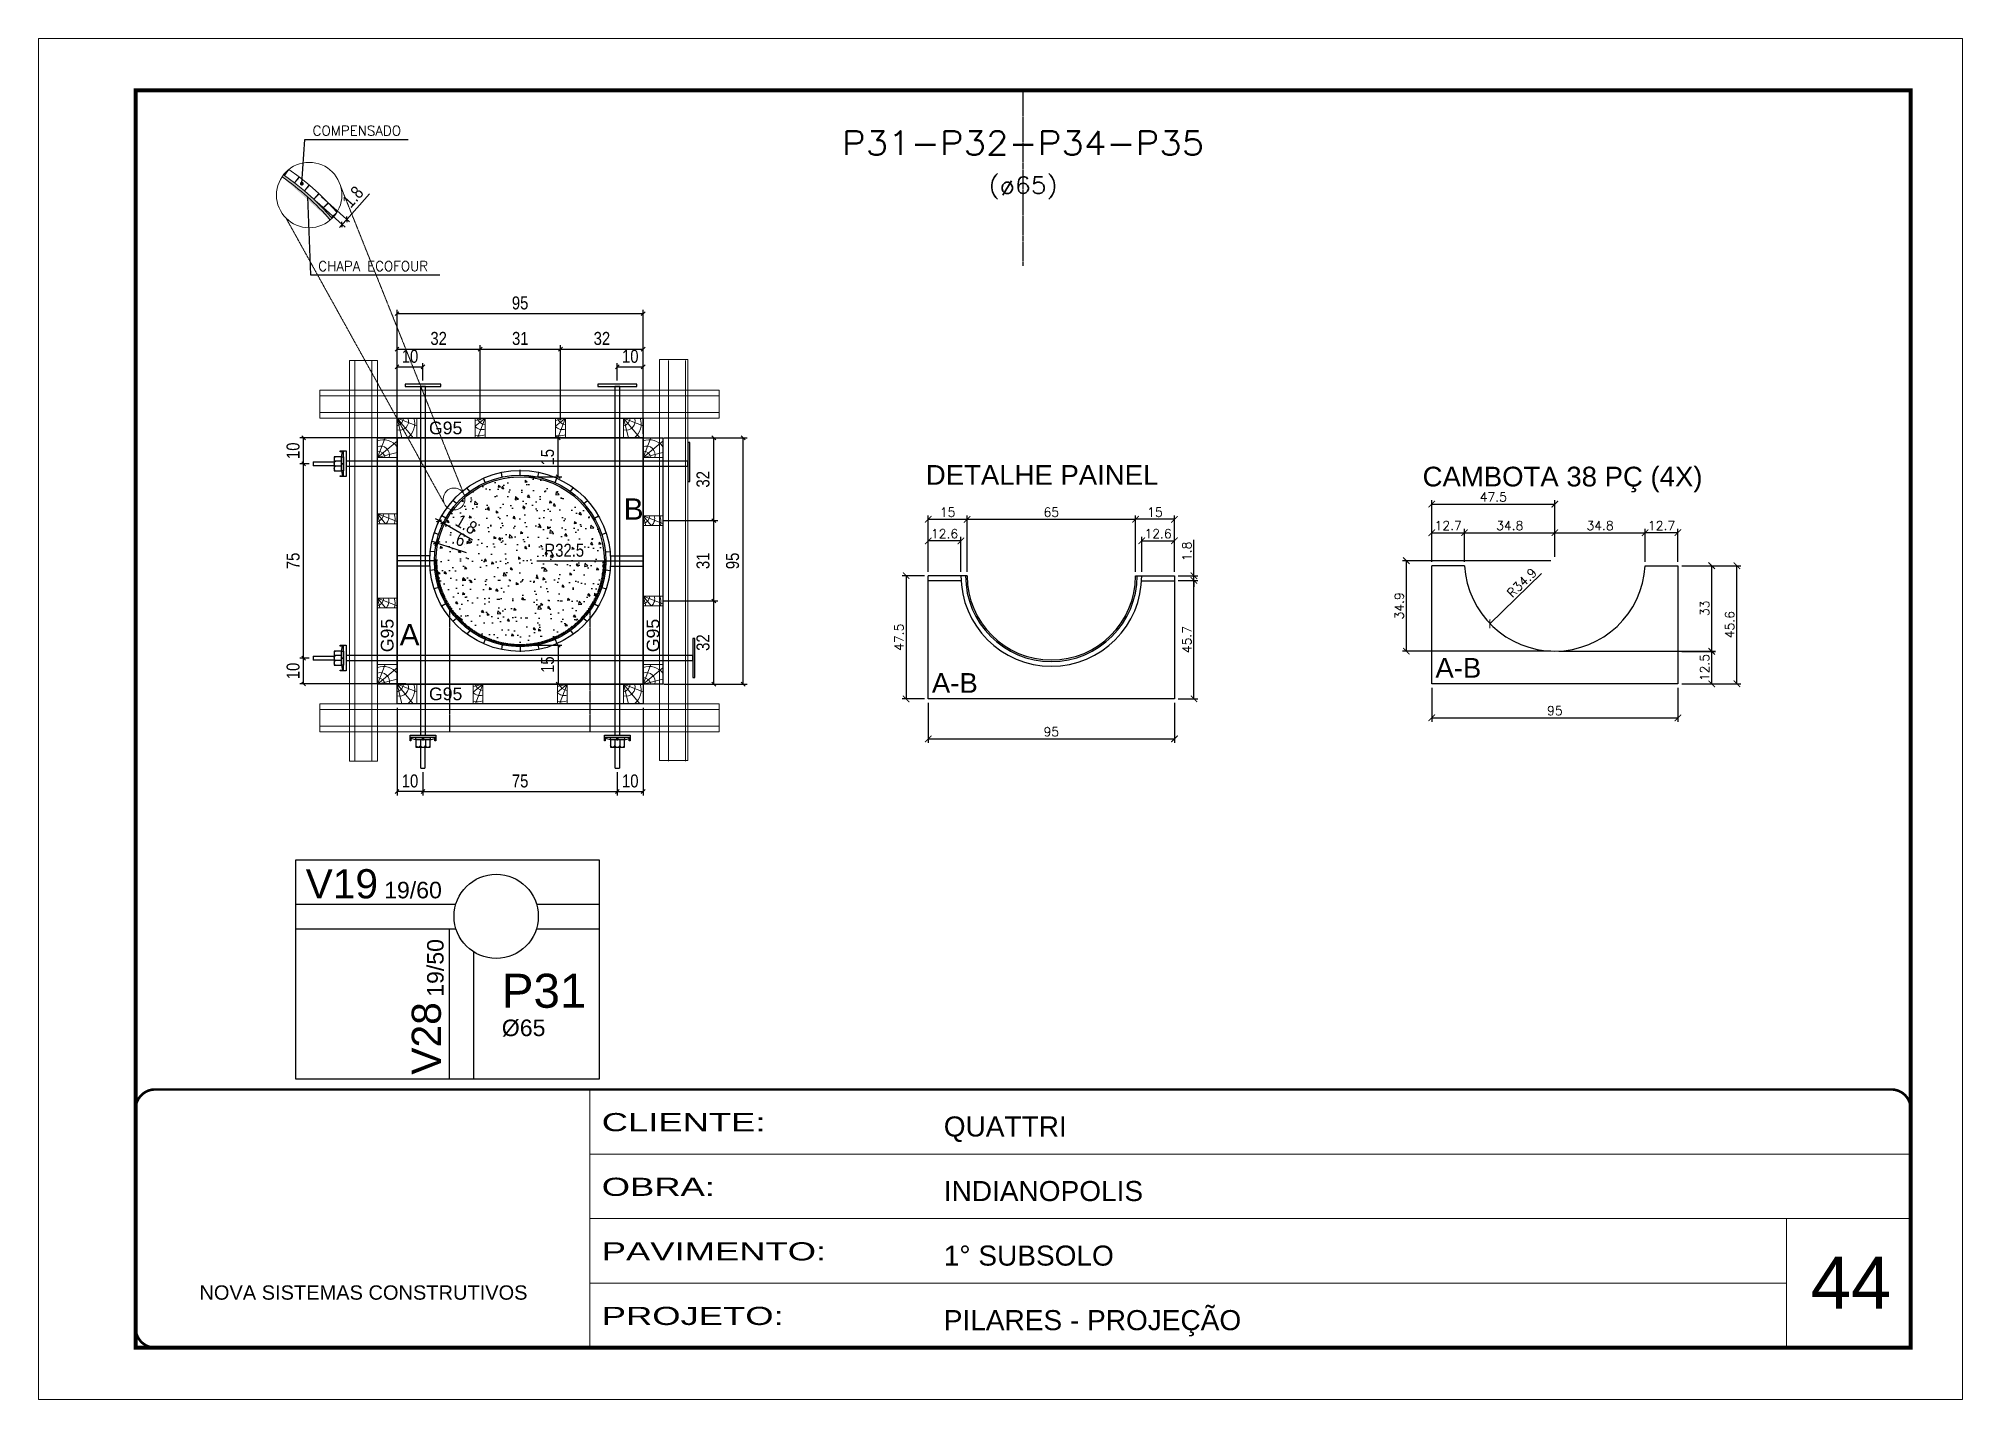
# Model space of a CAD drawing. Header units: millimetres. Extents: x 1945 to 8225, y 304 to 15137.
# Drawn here: x 6700 to 8185, y 2601 to 3651 of the extents above; entities that cross this region are included whole.
import ezdxf
from ezdxf.enums import TextEntityAlignment as Align

# ---------------------------------------------------------------- set-up
doc = ezdxf.new("R2010")
doc.units = ezdxf.units.MM
for name, pattern in [('CONTINUO', [0]), ('DASHED', [0.75, 0.5, -0.25]), ('HIDDEN', [0.375, 0.25, -0.125])]:
    doc.linetypes.add(name, pattern=pattern)
for name, color, linetype in [('1', 3, 'Continuous'), ('212', 3, 'Continuous'), ('213', 3, 'Continuous'), ('220', 5, 'Continuous'), ('222', 6, 'Continuous'), ('233', 6, 'Continuous'), ('Barra de Ancoragem', 20, 'Continuous'), ('CHAPA', 1, 'Continuous'), ('COTA', 241, 'Continuous'), ('cotas', 4, 'Continuous'), ('Painéis', 200, 'Continuous'), ('Texto de Titulo', 7, 'Continuous'), ('Texto Qtd Sarr', 242, 'Continuous'), ('TEXTO_GERAL', 7, 'Continuous')]:
    doc.layers.add(name, color=color, linetype=linetype)
for name, color, linetype, lineweight in [('CARIMBO', 255, 'Continuous', 9), ('CONCRETO', 251, 'Continuous', 25), ('contorno de painel', 7, 'Continuous', 13), ('EST-SIMB', 7, 'Continuous', 9), ('Folhas', 255, 'Continuous', 9), ('HACHURACONCRETO', 7, 'Continuous', 13), ('Madeira', 126, 'Continuous', 18), ('Perfil Metálico', 224, 'Continuous', 18), ('S-BEAM', 3, 'Continuous', 18), ('S-COLS', 5, 'Continuous', 18), ('SARRAFO DE PRESSAO', 251, 'DASHED', 9), ('Texto Seção', 7, 'Continuous', 15)]:
    doc.layers.add(name, color=color, linetype=linetype, lineweight=lineweight)
doc.styles.add('ARIAL', font='arial.ttf')
doc.styles.add('COTA TECNICA', font='techl___.ttf', dxfattribs={"height": 10})
doc.styles.add('COTA TECNICA 2X', font='techl___.ttf', dxfattribs={"height": 10})
doc.styles.add('ROMANS', font='romans.shx')
doc.styles.add('SANSSERIF', font='sas_____.pfb')
doc.styles.get("Standard").update_dxf_attribs({"font": 'arial.ttf'})
doc.styles.add('Tecnologia', font='')
doc.styles.get('Tecnologia').set_extended_font_data('Forgotten Futurist')
doc.dimstyles.new('COTA SECAO', dxfattribs={"dimtxt": 7, "dimasz": 5, "dimexe": 3, "dimexo": 3, "dimgap": 2, "dimtad": 3, "dimdec": 1, "dimlfac": 0.5, "dimzin": 12, "dimdsep": 46, "dimtxsty": 'ROMANS', "dimblk": 'ARCHTICK', "dimcen": 0, "dimclrd": 4, "dimclre": 4, "dimclrt": 1, "dimadec": 1, "dimazin": 3, "dimtfac": 1, "dimtdec": 1, "dimtmove": 0, "dimatfit": 3, "dimldrblk": 'OBLIQUE', "dimfxl": 1, "dimtolj": 1, "dimtzin": 12, "dimarcsym": 0})
doc.dimstyles.new('PAINEL', dxfattribs={"dimtxt": 10, "dimasz": 3, "dimexe": 3, "dimexo": 3, "dimgap": 3, "dimtad": 1, "dimdec": 1, "dimzin": 12, "dimdsep": 46, "dimtxsty": 'COTA TECNICA', "dimblk1": 'OBLIQUE', "dimblk2": 'OBLIQUE', "dimsah": 1, "dimcen": 0.9, "dimclrd": 4, "dimclre": 4, "dimclrt": 240, "dimadec": 1, "dimazin": 3, "dimtfac": 1, "dimtdec": 1, "dimtmove": 0, "dimatfit": 3, "dimfxl": 1, "dimtolj": 1, "dimtzin": 12, "dimarcsym": 0})
doc.dimstyles.new('SECAO PILAR', dxfattribs={"dimtxt": 10, "dimasz": 3, "dimexe": 3, "dimexo": 3, "dimgap": 3, "dimtad": 1, "dimdec": 1, "dimlfac": 0.5, "dimzin": 12, "dimdsep": 46, "dimtxsty": 'COTA TECNICA 2X', "dimblk1": 'OBLIQUE', "dimblk2": 'OBLIQUE', "dimsah": 1, "dimcen": 0.9, "dimclrd": 256, "dimclre": 256, "dimclrt": 256, "dimadec": 1, "dimazin": 3, "dimtfac": 1, "dimtdec": 1, "dimtmove": 0, "dimatfit": 3, "dimfxl": 1, "dimtolj": 1, "dimtzin": 12, "dimarcsym": 0})

msp = doc.modelspace()

# ---------------------------------------------------------------- texts
at = {"layer": '212'}
msp.add_text('19/60', height=12.75, dxfattribs=at).set_placement((6966.64, 2988))
msp.add_text('19/50', height=12.75, rotation=90, dxfattribs=at).set_placement((7012.54, 2912.05))
at = {"layer": '213'}
msp.add_text('%%c65', height=12.75, dxfattribs=at).set_placement((7057.47, 2881.71))
at = {"layer": '220'}
msp.add_text('P31', height=26.25, dxfattribs=at).set_placement((7057.47, 2903.57))
at = {"layer": '233'}
msp.add_text('V19', height=22.5, dxfattribs=at).set_placement((6906.05, 2988))
msp.add_text('V28', height=22.5, rotation=90, dxfattribs=at).set_placement((7010.43, 2851.96))
at = {"layer": 'CARIMBO', "style": 'ARIAL'}
msp.add_text('44', height=40, dxfattribs=at).set_placement((8067.72, 2671.5))
at = {"layer": 'contorno de painel', "color": 240, "attachment_point": 7, "style": 'ROMANS'}
for s, insert, char_height in [('COMPENSADO', (6911.43, 3576.48), 7.583), ('CHAPA ECOFOUR', (6915.79, 3471.96), 7.5833)]:
    msp.add_mtext(s, dxfattribs=dict(at, insert=insert, char_height=char_height))
at = {"layer": 'Texto Seção', "color": 0, "linetype": 'Continuous', "style": 'SANSSERIF'}
for p in [(7001.24, 3350.91), (7001.24, 3145.74)]:
    msp.add_text('G95', height=9.75, dxfattribs=at).set_placement(p, align=Align.MIDDLE_LEFT)
for p in [(6968.99, 3177.91), (7174.16, 3177.91)]:
    msp.add_text('G95', height=9.75, rotation=90, dxfattribs=at).set_placement(p, align=Align.MIDDLE_LEFT)
at = {"layer": 'TEXTO_GERAL', "color": 0, "linetype": 'Continuous', "style": 'SANSSERIF'}
for s, height, p in [('DETALHE PAINEL', 15.207, (7384.74, 3314.68)), ('CAMBOTA 38 PÇ (4X)', 15.207, (7768.16, 3313.39)), ('B', 16.47, (7151.51, 3288.34)), ('A', 16.47, (6978.61, 3191.33)), ('A-B', 15.207, (7778.02, 3165.83)), ('A-B', 15.207, (7389.39, 3154.17))]:
    msp.add_text(s, height=height, dxfattribs=at).set_placement(p, align=Align.MIDDLE_LEFT)

# ---------------------------------------------------------------- blocks, each defined once
blk = doc.blocks.new('9999999999')
at = {"color": 30, "linetype": 'CONTINUO'}
for p, q in [((98564.6, 34230.2), (98564.6, 34429.4)), ((98564.6, 34379.6), (99584, 34379.6)), ((98564.6, 34329.8), (99488, 34329.8)), ((99584, 34329.8), (99488, 34329.8)), ((99488, 34329.8), (99488, 34230.2)), ((98564.6, 34280), (99488, 34280))]:
    blk.add_line(p, q, dxfattribs=at)
at = {"color": 30, "linetype": 'CONTINUO', "const_width": 2}
blk.add_lwpolyline([(99584, 34230.2), (99584, 34414.4, 0.414214), (99569, 34429.4), (98229, 34429.4, 0.414214), (98214, 34414.4), (98214, 34245.2, 0.414214), (98229, 34230.2), (99584, 34230.2)], format="xyb", dxfattribs=at)
at = {"layer": 'Folhas'}
blk.add_lwpolyline([(98139, 34190.2), (99624, 34190.2), (99624, 35240.2), (98139, 35240.2)], close=True, dxfattribs=at)
at = {"layer": 'Folhas', "color": 30, "const_width": 3}
blk.add_lwpolyline([(98214, 34230.2), (99584, 34230.2), (99584, 35200.2), (98214, 35200.2)], close=True, dxfattribs=at)
at = {"color": 7, "linetype": 'Continuous', "ltscale": 5, "style": 'ARIAL'}
for s, height, p in [('QUATTRI', 15.48, (98837.7, 34393.1)), ('INDIANOPOLIS', 15.483, (98837.7, 34343.3)), ('1° SUBSOLO', 15.48, (98837.7, 34293.5)), ('NOVA SISTEMAS CONSTRUTIVOS', 11.059, (98263.2, 34267.2)), ('PILARES - PROJEÇÃO', 15.483, (98837.7, 34243.7))]:
    blk.add_text(s, height=height, dxfattribs=at).set_placement(p)
at = {"layer": 'Folhas', "color": 7, "style": 'Tecnologia', "width": 1.5}
for s, p in [('CLIENTE:', (98573.7, 34397.2)), ('OBRA:', (98573.7, 34347.3)), ('PAVIMENTO:', (98573.7, 34297.5)), ('PROJETO:', (98573.7, 34247.7))]:
    blk.add_text(s, height=14, dxfattribs=at).set_placement(p)
blk = doc.blocks.new('titulo1')
at = {"layer": 'Defpoints', "color": 252, "linetype": 'HIDDEN', "ltscale": 2}
blk.add_line((0, 0), (0, 125), dxfattribs=at)
at = {"layer": 'Defpoints', "style": 'ROMANS', "oblique": 15}
blk.add_attdef('FOLHA', text='', height=10, dxfattribs=at).set_placement((0, 15.6), align=Align.MIDDLE_CENTER)
at = {"layer": 'Texto Qtd Sarr', "color": 3, "style": 'ROMANS', "oblique": 15}
for tag, height, p in [('TITULO', 17, (0, 71.4)), ('SEÇÃO', 12, (0, 41.5))]:
    blk.add_attdef(tag, text='', height=height, dxfattribs=at).set_placement(p, align=Align.MIDDLE_CENTER)
blk = doc.blocks.new('_Oblique')
at = {"color": 0, "linetype": 'ByBlock', "lineweight": -2}
blk.add_line((-0.5, -0.5), (0.5, 0.5), dxfattribs=at)
blk = doc.blocks.new('*D1305')
at = {"layer": 'COTA', "lineweight": -2, "transparency": 16777216}
blk.add_line((7084.5, 3248.3), (7136.6, 3248.3), dxfattribs=at)
at = {"layer": 'Defpoints', "color": 0, "transparency": 16777216}
for p in [(7071.6, 3248.3), (7136.6, 3248.3)]:
    blk.add_point(p, dxfattribs=at)
at = {"layer": 'COTA', "lineweight": -2, "transparency": 16777216, "xscale": 3, "yscale": 3, "zscale": 3}
blk.add_blockref('_Oblique', (7136.6, 3248.3), dxfattribs=at)
at = {"layer": 'COTA', "transparency": 16777216, "insert": (7105.7, 3256.5), "char_height": 10, "attachment_point": 5, "style": 'COTA TECNICA 2X'}
blk.add_mtext('\\A1;R32.5', dxfattribs=at)
blk = doc.blocks.new('*D1306')
at = {"layer": 'COTA', "lineweight": -2, "transparency": 16777216}
for p, q in [((7074.6, 3343.3), (7103.9, 3343.3)), ((7100.9, 3313.3), (7100.9, 3343.3)), ((7074.6, 3313.3), (7103.9, 3313.3))]:
    blk.add_line(p, q, dxfattribs=at)
at = {"layer": 'Defpoints', "color": 0, "transparency": 16777216}
for p in [(7071.6, 3343.3), (7100.9, 3343.3), (7071.6, 3313.3)]:
    blk.add_point(p, dxfattribs=at)
at = {"layer": 'COTA', "lineweight": -2, "transparency": 16777216, "xscale": 3, "yscale": 3, "zscale": 3}
for p, rotation in [((7100.9, 3343.3), 90), ((7100.9, 3313.3), 270)]:
    blk.add_blockref('_Oblique', p, dxfattribs=dict(at, rotation=rotation))
at = {"layer": 'COTA', "transparency": 16777216, "insert": (7092.8, 3328.3), "char_height": 10, "attachment_point": 5, "rotation": 90, "style": 'COTA TECNICA 2X'}
blk.add_mtext('\\A1;15', dxfattribs=at)
blk = doc.blocks.new('*D1307')
at = {"layer": 'COTA', "lineweight": -2, "transparency": 16777216}
for p, q in [((7074.6, 3183.3), (7103.9, 3183.3)), ((7100.9, 3183.3), (7100.9, 3153.3)), ((7074.6, 3153.3), (7103.9, 3153.3))]:
    blk.add_line(p, q, dxfattribs=at)
at = {"layer": 'Defpoints', "color": 0, "transparency": 16777216}
for p in [(7071.6, 3183.3), (7071.6, 3153.3), (7100.9, 3153.3)]:
    blk.add_point(p, dxfattribs=at)
at = {"layer": 'COTA', "lineweight": -2, "transparency": 16777216, "xscale": 3, "yscale": 3, "zscale": 3}
for p, rotation in [((7100.9, 3183.3), 90), ((7100.9, 3153.3), 270)]:
    blk.add_blockref('_Oblique', p, dxfattribs=dict(at, rotation=rotation))
at = {"layer": 'COTA', "transparency": 16777216, "insert": (7092.8, 3168.3), "char_height": 10, "attachment_point": 5, "rotation": 90, "style": 'COTA TECNICA 2X'}
blk.add_mtext('\\A1;15', dxfattribs=at)
blk = doc.blocks.new('A$C79e9a0e9')
at = {"layer": 'HACHURACONCRETO'}
h = blk.add_hatch(color=1, dxfattribs=at)
h.dxf.hatch_style = 1
edge = h.paths.add_edge_path()
edge.add_arc((7.76, 7.76), 7.76, 310.2446, 314.6328)
edge.add_line((13.21, 2.24), (13.04, 2.45))
edge.add_line((13.04, 2.45), (11.01, 4.66))
edge.add_line((11.01, 4.66), (8.88, 6.76))
edge.add_line((8.88, 6.76), (6.64, 8.76))
edge.add_line((6.64, 8.76), (4.31, 10.64))
edge.add_line((4.31, 10.64), (1.89, 12.41))
edge.add_line((1.89, 12.41), (1.66, 12.56))
edge.add_arc((7.76, 7.76), 7.76, 141.7919, 146.1805)
edge.add_arc((-32.61, -37.41), 60, 40.8548, 55.5702, ccw=False)
at = {"layer": 'contorno de painel'}
blk.add_circle((7.76, 7.76), 7.76, dxfattribs=at)
at = {"layer": 'EST-SIMB'}
for points in [[(2.92, 13.82), (1.89, 12.41), (4.31, 10.64), (5.37, 12.09), (2.96, 13.86)], [(2.69, 13.64), (1.89, 12.41), (1.66, 12.56)], [(14.35, 3.67), (12.33, 5.87), (11.01, 4.66), (13.04, 2.45), (14.33, 3.63)], [(13.21, 2.24), (13.03, 2.45), (14.18, 3.4)]]:
    blk.add_lwpolyline(points, dxfattribs=at)
for points in [[(7.77, 10.16), (6.64, 8.76), (4.31, 10.64), (5.44, 12.04)], [(7.84, 10.1), (6.64, 8.76), (8.88, 6.76), (10.08, 8.1)], [(12.27, 5.94), (11.01, 4.66), (8.87, 6.76), (10.14, 8.04)]]:
    blk.add_lwpolyline(points, close=True, dxfattribs=at)
blk.add_arc((-32.61, -37.41), 60, 40.8548, 55.5702, dxfattribs=at)
blk = doc.blocks.new('*D1308')
at = {"layer": 'cotas', "color": 4, "lineweight": -2, "transparency": 16777216}
for p, q in [((6914.6, 3525.3), (6936.5, 3505.8)), ((6918.2, 3529.3), (6940, 3509.8)), ((6937.8, 3511.8), (6955.3, 3531.4)), ((6934.2, 3507.8), (6932.2, 3505.6)), ((6934.2, 3507.8), (6937.8, 3511.8))]:
    blk.add_line(p, q, dxfattribs=at)
at = {"layer": 'Defpoints', "color": 0, "transparency": 16777216}
for p in [(6912.4, 3527.3), (6915.9, 3531.3), (6937.8, 3511.8)]:
    blk.add_point(p, dxfattribs=at)
at = {"layer": 'cotas', "color": 4, "lineweight": -2, "transparency": 16777216, "xscale": 3, "yscale": 3, "zscale": 3}
for p, rotation in [((6934.2, 3507.8), 48.21383774103441), ((6937.8, 3511.8), 228.2138377410344)]:
    blk.add_blockref('_Oblique', p, dxfattribs=dict(at, rotation=rotation))
at = {"layer": 'cotas', "color": 240, "transparency": 16777216, "insert": (6942.5, 3529.2), "char_height": 10, "attachment_point": 5, "rotation": 48.2138, "style": 'COTA TECNICA'}
blk.add_mtext('\\A1;1.8', dxfattribs=at)
blk = doc.blocks.new('PONTALETE')
at = {"layer": 'Madeira'}
for q in [(2.71, 7), (7, 5.76), (7, 1.74)]:
    blk.add_line((0, 0), q, dxfattribs=at)
blk.add_lwpolyline([(0, 0), (7, 0), (7, 7), (0, 7)], close=True, dxfattribs=at)
for centre, radius, start, end in [((2.04, 0.06), 6.23, 37.28179, 109.09128), ((1.09, 0.9), 3.19, 343.60304, 109.98471), ((-0.21, -0.78), 3.09, 14.63219, 86.0383)]:
    blk.add_arc(centre, radius, start, end, dxfattribs=at)
blk = doc.blocks.new('MEIO PONTALETE')
at = {"layer": 'Madeira'}
for q in [(2.71, 7), (3.5, 2.88), (3.5, 0.87)]:
    blk.add_line((0, 0), q, dxfattribs=at)
blk.add_lwpolyline([(0, 0), (3.5, 0), (3.5, 7), (0, 7)], close=True, dxfattribs=at)
for centre, radius, start, end in [((2.04, 0.06), 6.23, 76.44987, 109.09128), ((1.09, 0.9), 3.19, 40.90626, 109.98471), ((-0.21, -0.78), 3.09, 14.63219, 86.0383)]:
    blk.add_arc(centre, radius, start, end, dxfattribs=at)
blk = doc.blocks.new('*D1309')
at = {"layer": 'COTA', "lineweight": -2, "transparency": 16777216}
for p, q in [((7182.5, 3343.3), (7246.8, 3343.3)), ((7243.8, 3153.3), (7243.8, 3343.3)), ((7182.5, 3153.3), (7246.8, 3153.3))]:
    blk.add_line(p, q, dxfattribs=at)
at = {"layer": 'Defpoints', "color": 0, "transparency": 16777216}
for p in [(7179.5, 3343.3), (7243.8, 3343.3), (7179.5, 3153.3)]:
    blk.add_point(p, dxfattribs=at)
at = {"layer": 'COTA', "lineweight": -2, "transparency": 16777216, "xscale": 3, "yscale": 3, "zscale": 3}
for p, rotation in [((7243.8, 3343.3), 90), ((7243.8, 3153.3), 270)]:
    blk.add_blockref('_Oblique', p, dxfattribs=dict(at, rotation=rotation))
at = {"layer": 'COTA', "transparency": 16777216, "insert": (7235.6, 3248.3), "char_height": 10, "attachment_point": 5, "rotation": 90, "style": 'COTA TECNICA 2X'}
blk.add_mtext('\\A1;95', dxfattribs=at)
blk = doc.blocks.new('*D1310')
at = {"layer": 'COTA', "lineweight": -2, "transparency": 16777216}
for p, q in [((7182.5, 3217.4), (7224.1, 3217.4)), ((7221.1, 3153.3), (7221.1, 3217.4)), ((7182.5, 3153.3), (7224.1, 3153.3))]:
    blk.add_line(p, q, dxfattribs=at)
at = {"layer": 'Defpoints', "color": 0, "transparency": 16777216}
for p in [(7179.5, 3217.4), (7221.1, 3217.4), (7179.5, 3153.3)]:
    blk.add_point(p, dxfattribs=at)
at = {"layer": 'COTA', "lineweight": -2, "transparency": 16777216, "xscale": 3, "yscale": 3, "zscale": 3}
for p, rotation in [((7221.1, 3217.4), 90), ((7221.1, 3153.3), 270)]:
    blk.add_blockref('_Oblique', p, dxfattribs=dict(at, rotation=rotation))
at = {"layer": 'COTA', "transparency": 16777216, "insert": (7212.8, 3185.3), "char_height": 10, "attachment_point": 5, "rotation": 90, "style": 'COTA TECNICA 2X'}
blk.add_mtext('\\A1;32', dxfattribs=at)
blk = doc.blocks.new('*D1311')
at = {"layer": 'COTA', "lineweight": -2, "transparency": 16777216}
for p, q in [((7182.5, 3279.4), (7224.1, 3279.4)), ((7221.1, 3217.4), (7221.1, 3279.4)), ((7182.5, 3217.4), (7224.1, 3217.4))]:
    blk.add_line(p, q, dxfattribs=at)
at = {"layer": 'Defpoints', "color": 0, "transparency": 16777216}
for p in [(7179.5, 3279.4), (7221.1, 3279.4), (7179.5, 3217.4)]:
    blk.add_point(p, dxfattribs=at)
at = {"layer": 'COTA', "lineweight": -2, "transparency": 16777216, "xscale": 3, "yscale": 3, "zscale": 3}
for p, rotation in [((7221.1, 3279.4), 90), ((7221.1, 3217.4), 270)]:
    blk.add_blockref('_Oblique', p, dxfattribs=dict(at, rotation=rotation))
at = {"layer": 'COTA', "transparency": 16777216, "insert": (7212.8, 3248.4), "char_height": 10, "attachment_point": 5, "rotation": 90, "style": 'COTA TECNICA 2X'}
blk.add_mtext('\\A1;31', dxfattribs=at)
blk = doc.blocks.new('*D1312')
at = {"layer": 'COTA', "lineweight": -2, "transparency": 16777216}
for p, q in [((7182.5, 3343.3), (7224.1, 3343.3)), ((7221.1, 3279.4), (7221.1, 3343.3)), ((7182.5, 3279.4), (7224.1, 3279.4))]:
    blk.add_line(p, q, dxfattribs=at)
at = {"layer": 'Defpoints', "color": 0, "transparency": 16777216}
for p in [(7179.5, 3343.3), (7221.1, 3343.3), (7179.5, 3279.4)]:
    blk.add_point(p, dxfattribs=at)
at = {"layer": 'COTA', "lineweight": -2, "transparency": 16777216, "xscale": 3, "yscale": 3, "zscale": 3}
for p, rotation in [((7221.1, 3343.3), 90), ((7221.1, 3279.4), 270)]:
    blk.add_blockref('_Oblique', p, dxfattribs=dict(at, rotation=rotation))
at = {"layer": 'COTA', "transparency": 16777216, "insert": (7212.8, 3311.3), "char_height": 10, "attachment_point": 5, "rotation": 90, "style": 'COTA TECNICA 2X'}
blk.add_mtext('\\A1;32', dxfattribs=at)
blk = doc.blocks.new('*D1313')
at = {"layer": 'COTA', "lineweight": -2, "transparency": 16777216}
for p, q in [((6976.6, 3356.8), (6976.6, 3442.1)), ((6976.6, 3439.1), (7166.6, 3439.1)), ((7166.6, 3356.8), (7166.6, 3442.1))]:
    blk.add_line(p, q, dxfattribs=at)
at = {"layer": 'Defpoints', "color": 0, "transparency": 16777216}
for p in [(7166.6, 3439.1), (6976.6, 3353.8), (7166.6, 3353.8)]:
    blk.add_point(p, dxfattribs=at)
at = {"layer": 'COTA', "lineweight": -2, "transparency": 16777216, "xscale": 3, "yscale": 3, "zscale": 3, "rotation": 180}
blk.add_blockref('_Oblique', (6976.6, 3439.1), dxfattribs=at)
at = {"layer": 'COTA', "lineweight": -2, "transparency": 16777216, "xscale": 3, "yscale": 3, "zscale": 3}
blk.add_blockref('_Oblique', (7166.6, 3439.1), dxfattribs=at)
at = {"layer": 'COTA', "transparency": 16777216, "insert": (7071.6, 3447.3), "char_height": 10, "attachment_point": 5, "style": 'COTA TECNICA 2X'}
blk.add_mtext('\\A1;95', dxfattribs=at)
blk = doc.blocks.new('*D1314')
at = {"layer": 'COTA', "lineweight": -2, "transparency": 16777216}
for p, q in [((6976.6, 3356.8), (6976.6, 3414.7)), ((6976.6, 3411.7), (7040.7, 3411.7)), ((7040.7, 3356.8), (7040.7, 3414.7))]:
    blk.add_line(p, q, dxfattribs=at)
at = {"layer": 'Defpoints', "color": 0, "transparency": 16777216}
for p in [(7040.7, 3411.7), (6976.6, 3353.8), (7040.7, 3353.8)]:
    blk.add_point(p, dxfattribs=at)
at = {"layer": 'COTA', "lineweight": -2, "transparency": 16777216, "xscale": 3, "yscale": 3, "zscale": 3, "rotation": 180}
blk.add_blockref('_Oblique', (6976.6, 3411.7), dxfattribs=at)
at = {"layer": 'COTA', "lineweight": -2, "transparency": 16777216, "xscale": 3, "yscale": 3, "zscale": 3}
blk.add_blockref('_Oblique', (7040.7, 3411.7), dxfattribs=at)
at = {"layer": 'COTA', "transparency": 16777216, "insert": (7008.7, 3419.9), "char_height": 10, "attachment_point": 5, "style": 'COTA TECNICA 2X'}
blk.add_mtext('\\A1;32', dxfattribs=at)
blk = doc.blocks.new('*D1315')
at = {"layer": 'COTA', "lineweight": -2, "transparency": 16777216}
for p, q in [((7040.7, 3356.8), (7040.7, 3414.7)), ((7040.7, 3411.7), (7102.7, 3411.7)), ((7102.7, 3356.8), (7102.7, 3414.7))]:
    blk.add_line(p, q, dxfattribs=at)
at = {"layer": 'Defpoints', "color": 0, "transparency": 16777216}
for p in [(7102.7, 3411.7), (7040.7, 3353.8), (7102.7, 3353.8)]:
    blk.add_point(p, dxfattribs=at)
at = {"layer": 'COTA', "lineweight": -2, "transparency": 16777216, "xscale": 3, "yscale": 3, "zscale": 3, "rotation": 180}
blk.add_blockref('_Oblique', (7040.7, 3411.7), dxfattribs=at)
at = {"layer": 'COTA', "lineweight": -2, "transparency": 16777216, "xscale": 3, "yscale": 3, "zscale": 3}
blk.add_blockref('_Oblique', (7102.7, 3411.7), dxfattribs=at)
at = {"layer": 'COTA', "transparency": 16777216, "insert": (7071.7, 3419.9), "char_height": 10, "attachment_point": 5, "style": 'COTA TECNICA 2X'}
blk.add_mtext('\\A1;31', dxfattribs=at)
blk = doc.blocks.new('*D1316')
at = {"layer": 'COTA', "lineweight": -2, "transparency": 16777216}
for p, q in [((7102.7, 3356.8), (7102.7, 3414.7)), ((7102.7, 3411.7), (7166.6, 3411.7)), ((7166.6, 3356.8), (7166.6, 3414.7))]:
    blk.add_line(p, q, dxfattribs=at)
at = {"layer": 'Defpoints', "color": 0, "transparency": 16777216}
for p in [(7166.6, 3411.7), (7102.7, 3353.8), (7166.6, 3353.8)]:
    blk.add_point(p, dxfattribs=at)
at = {"layer": 'COTA', "lineweight": -2, "transparency": 16777216, "xscale": 3, "yscale": 3, "zscale": 3, "rotation": 180}
blk.add_blockref('_Oblique', (7102.7, 3411.7), dxfattribs=at)
at = {"layer": 'COTA', "lineweight": -2, "transparency": 16777216, "xscale": 3, "yscale": 3, "zscale": 3}
blk.add_blockref('_Oblique', (7166.6, 3411.7), dxfattribs=at)
at = {"layer": 'COTA', "transparency": 16777216, "insert": (7134.7, 3419.9), "char_height": 10, "attachment_point": 5, "style": 'COTA TECNICA 2X'}
blk.add_mtext('\\A1;32', dxfattribs=at)
blk = doc.blocks.new('ERTYERTYUYTURTYUTRYU')
at = {"layer": 'Barra de Ancoragem'}
for p, q in [((8963.3, 10873.8), (8963.3, 10855.5)), ((8964.9, 10869.7), (8964.1, 10873.2)), ((8964.9, 10859.7), (8964.1, 10856.1)), ((8985.1, 10863.2), (8985.1, 10866.1))]:
    blk.add_line(p, q, dxfattribs=at)
at = {"layer": 'Barra de Ancoragem', "flags": 128}
for points in [[(8961.5, 10855.5), (8961.5, 10873.8), (8963.3, 10873.8), (8963.3, 10855.5)], [(8963.3, 10873.8), (8965.7, 10873.8), (8965.7, 10873.2), (8963.3, 10873.2)], [(8963.3, 10869.7), (8964.9, 10869.7), (8964.9, 10859.7), (8963.3, 10859.7)], [(8963.3, 10856.1), (8965.7, 10856.1), (8965.7, 10855.5), (8963.3, 10855.5)]]:
    blk.add_lwpolyline(points, close=True, dxfattribs=at)
for points in [[(8964.9, 10864.4), (8963.3, 10864.4), (8963.3, 10865), (8964.9, 10865), (8964.9, 10864.4), (8964.9, 10865)], [(8964.9, 10859.7), (8970.1, 10859.7), (8970.1, 10869.7), (8964.9, 10869.7)], [(8985.1, 10863.2), (8970.1, 10863.2), (8970.1, 10866.1), (8985.1, 10866.1)]]:
    blk.add_lwpolyline(points, dxfattribs=at)
for points in [[(8964.9, 10866.4), (8969, 10866.4, 0.729796), (8969, 10869.7, 0.729796)], [(8964.9, 10862.9), (8969, 10862.9, 0.666667), (8969, 10866.4, 0.666667)]]:
    blk.add_lwpolyline(points, format="xyb", dxfattribs=at)
at = {"layer": 'Barra de Ancoragem'}
blk.add_arc((8968.4, 10861.3), 1.7, 287.7564, 72.2436, dxfattribs=at)
blk = doc.blocks.new('*D1317')
at = {"layer": 'COTA', "lineweight": -2, "transparency": 16777216}
for p, q in [((7146.6, 3387.6), (7146.6, 3401)), ((7166.6, 3346.3), (7166.6, 3401)), ((7146.6, 3398), (7166.6, 3398))]:
    blk.add_line(p, q, dxfattribs=at)
at = {"layer": 'Defpoints', "color": 0, "transparency": 16777216}
for p in [(7166.6, 3398), (7146.6, 3384.6), (7166.6, 3343.3)]:
    blk.add_point(p, dxfattribs=at)
at = {"layer": 'COTA', "lineweight": -2, "transparency": 16777216, "xscale": 3, "yscale": 3, "zscale": 3, "rotation": 180}
blk.add_blockref('_Oblique', (7146.6, 3398), dxfattribs=at)
at = {"layer": 'COTA', "lineweight": -2, "transparency": 16777216, "xscale": 3, "yscale": 3, "zscale": 3}
blk.add_blockref('_Oblique', (7166.6, 3398), dxfattribs=at)
at = {"layer": 'COTA', "transparency": 16777216, "insert": (7156.6, 3406.1), "char_height": 10, "attachment_point": 5, "style": 'COTA TECNICA 2X'}
blk.add_mtext('\\A1;10', dxfattribs=at)
blk = doc.blocks.new('*D1318')
at = {"layer": 'COTA', "lineweight": -2, "transparency": 16777216}
for p, q in [((6976.6, 3346.3), (6976.6, 3401)), ((6996.6, 3387.6), (6996.6, 3401)), ((6976.6, 3398), (6996.6, 3398))]:
    blk.add_line(p, q, dxfattribs=at)
at = {"layer": 'Defpoints', "color": 0, "transparency": 16777216}
for p in [(6996.6, 3398), (6996.6, 3384.6), (6976.6, 3343.3)]:
    blk.add_point(p, dxfattribs=at)
at = {"layer": 'COTA', "lineweight": -2, "transparency": 16777216, "xscale": 3, "yscale": 3, "zscale": 3, "rotation": 180}
blk.add_blockref('_Oblique', (6976.6, 3398), dxfattribs=at)
at = {"layer": 'COTA', "lineweight": -2, "transparency": 16777216, "xscale": 3, "yscale": 3, "zscale": 3}
blk.add_blockref('_Oblique', (6996.6, 3398), dxfattribs=at)
at = {"layer": 'COTA', "transparency": 16777216, "insert": (6986.6, 3406.1), "char_height": 10, "attachment_point": 5, "style": 'COTA TECNICA 2X'}
blk.add_mtext('\\A1;10', dxfattribs=at)
blk = doc.blocks.new('*D1321')
at = {"layer": 'COTA', "lineweight": -2, "transparency": 16777216}
for p, q in [((6996.6, 3085.4), (6996.6, 3067.4)), ((7146.6, 3085.4), (7146.6, 3067.4)), ((6996.6, 3070.4), (7146.6, 3070.4))]:
    blk.add_line(p, q, dxfattribs=at)
at = {"layer": 'Defpoints', "color": 0, "transparency": 16777216}
for p in [(6996.6, 3088.4), (7146.6, 3088.4), (7146.6, 3070.4)]:
    blk.add_point(p, dxfattribs=at)
at = {"layer": 'COTA', "lineweight": -2, "transparency": 16777216, "xscale": 3, "yscale": 3, "zscale": 3, "rotation": 180}
blk.add_blockref('_Oblique', (6996.6, 3070.4), dxfattribs=at)
at = {"layer": 'COTA', "lineweight": -2, "transparency": 16777216, "xscale": 3, "yscale": 3, "zscale": 3}
blk.add_blockref('_Oblique', (7146.6, 3070.4), dxfattribs=at)
at = {"layer": 'COTA', "transparency": 16777216, "insert": (7071.6, 3078.5), "char_height": 10, "attachment_point": 5, "style": 'COTA TECNICA 2X'}
blk.add_mtext('\\A1;75', dxfattribs=at)
blk = doc.blocks.new('*D1322')
at = {"layer": 'COTA', "lineweight": -2, "transparency": 16777216}
for p, q in [((7166.6, 3135.1), (7166.6, 3067.4)), ((7146.6, 3085.4), (7146.6, 3067.4)), ((7146.6, 3070.4), (7166.6, 3070.4))]:
    blk.add_line(p, q, dxfattribs=at)
at = {"layer": 'Defpoints', "color": 0, "transparency": 16777216}
for p in [(7166.6, 3138.1), (7146.6, 3088.4), (7166.6, 3070.4)]:
    blk.add_point(p, dxfattribs=at)
at = {"layer": 'COTA', "lineweight": -2, "transparency": 16777216, "xscale": 3, "yscale": 3, "zscale": 3, "rotation": 180}
blk.add_blockref('_Oblique', (7146.6, 3070.4), dxfattribs=at)
at = {"layer": 'COTA', "lineweight": -2, "transparency": 16777216, "xscale": 3, "yscale": 3, "zscale": 3}
blk.add_blockref('_Oblique', (7166.6, 3070.4), dxfattribs=at)
at = {"layer": 'COTA', "transparency": 16777216, "insert": (7156.6, 3078.5), "char_height": 10, "attachment_point": 5, "style": 'COTA TECNICA 2X'}
blk.add_mtext('\\A1;10', dxfattribs=at)
blk = doc.blocks.new('*D1323')
at = {"layer": 'COTA', "lineweight": -2, "transparency": 16777216}
for p, q in [((6976.6, 3135.1), (6976.6, 3067.4)), ((6996.6, 3085.4), (6996.6, 3067.4)), ((6996.6, 3070.4), (6976.6, 3070.4))]:
    blk.add_line(p, q, dxfattribs=at)
at = {"layer": 'Defpoints', "color": 0, "transparency": 16777216}
for p in [(6976.6, 3138.1), (6996.6, 3088.4), (6976.6, 3070.4)]:
    blk.add_point(p, dxfattribs=at)
at = {"layer": 'COTA', "lineweight": -2, "transparency": 16777216, "xscale": 3, "yscale": 3, "zscale": 3, "rotation": 180}
blk.add_blockref('_Oblique', (6976.6, 3070.4), dxfattribs=at)
at = {"layer": 'COTA', "lineweight": -2, "transparency": 16777216, "xscale": 3, "yscale": 3, "zscale": 3}
blk.add_blockref('_Oblique', (6996.6, 3070.4), dxfattribs=at)
at = {"layer": 'COTA', "transparency": 16777216, "insert": (6986.6, 3078.5), "char_height": 10, "attachment_point": 5, "style": 'COTA TECNICA 2X'}
blk.add_mtext('\\A1;10', dxfattribs=at)
blk = doc.blocks.new('*D1324')
at = {"layer": 'COTA', "lineweight": -2, "transparency": 16777216}
for p, q in [((6908.7, 3173.3), (6901.5, 3173.3)), ((6904.5, 3153.4), (6904.5, 3173.3)), ((6983.4, 3153.4), (6901.5, 3153.4))]:
    blk.add_line(p, q, dxfattribs=at)
at = {"layer": 'Defpoints', "color": 0, "transparency": 16777216}
for p in [(6904.5, 3173.3), (6911.7, 3173.3), (6986.4, 3153.4)]:
    blk.add_point(p, dxfattribs=at)
at = {"layer": 'COTA', "lineweight": -2, "transparency": 16777216, "xscale": 3, "yscale": 3, "zscale": 3}
for p, rotation in [((6904.5, 3173.3), 90), ((6904.5, 3153.4), 270)]:
    blk.add_blockref('_Oblique', p, dxfattribs=dict(at, rotation=rotation))
at = {"layer": 'COTA', "transparency": 16777216, "insert": (6896.4, 3163.4), "char_height": 10, "attachment_point": 5, "rotation": 90, "style": 'COTA TECNICA 2X'}
blk.add_mtext('\\A1;10', dxfattribs=at)
blk = doc.blocks.new('*D1325')
at = {"layer": 'COTA', "lineweight": -2, "transparency": 16777216}
for p, q in [((6983.4, 3343.3), (6901.5, 3343.3)), ((6904.5, 3323.3), (6904.5, 3343.3)), ((6908.7, 3323.3), (6901.5, 3323.3))]:
    blk.add_line(p, q, dxfattribs=at)
at = {"layer": 'Defpoints', "color": 0, "transparency": 16777216}
for p in [(6904.5, 3343.3), (6986.4, 3343.3), (6911.7, 3323.3)]:
    blk.add_point(p, dxfattribs=at)
at = {"layer": 'COTA', "lineweight": -2, "transparency": 16777216, "xscale": 3, "yscale": 3, "zscale": 3}
for p, rotation in [((6904.5, 3343.3), 90), ((6904.5, 3323.3), 270)]:
    blk.add_blockref('_Oblique', p, dxfattribs=dict(at, rotation=rotation))
at = {"layer": 'COTA', "transparency": 16777216, "insert": (6896.4, 3333.3), "char_height": 10, "attachment_point": 5, "rotation": 90, "style": 'COTA TECNICA 2X'}
blk.add_mtext('\\A1;10', dxfattribs=at)
blk = doc.blocks.new('*D1326')
at = {"layer": 'COTA', "lineweight": -2, "transparency": 16777216}
for p, q in [((6908.7, 3323.3), (6901.5, 3323.3)), ((6904.5, 3173.3), (6904.5, 3323.3)), ((6908.7, 3173.3), (6901.5, 3173.3))]:
    blk.add_line(p, q, dxfattribs=at)
at = {"layer": 'Defpoints', "color": 0, "transparency": 16777216}
for p in [(6904.5, 3323.3), (6911.7, 3323.3), (6911.7, 3173.3)]:
    blk.add_point(p, dxfattribs=at)
at = {"layer": 'COTA', "lineweight": -2, "transparency": 16777216, "xscale": 3, "yscale": 3, "zscale": 3}
for p, rotation in [((6904.5, 3323.3), 90), ((6904.5, 3173.3), 270)]:
    blk.add_blockref('_Oblique', p, dxfattribs=dict(at, rotation=rotation))
at = {"layer": 'COTA', "transparency": 16777216, "insert": (6896.4, 3248.3), "char_height": 10, "attachment_point": 5, "rotation": 90, "style": 'COTA TECNICA 2X'}
blk.add_mtext('\\A1;75', dxfattribs=at)
blk = doc.blocks.new('*D1327')
at = {"layer": 'COTA', "lineweight": -2, "transparency": 16777216}
for p, q in [((7009, 3279.4), (7006.4, 3280.9)), ((7009.7, 3280.6), (7007.5, 3276.8)), ((7009, 3279.4), (7012.1, 3277.6)), ((7012.8, 3278.8), (7010.6, 3275)), ((7012.1, 3277.6), (7034.9, 3264.5))]:
    blk.add_line(p, q, dxfattribs=at)
at = {"layer": 'Defpoints', "color": 0, "transparency": 16777216}
for p in [(7011.2, 3283.2), (7012.1, 3277.6), (7014.3, 3281.4)]:
    blk.add_point(p, dxfattribs=at)
at = {"layer": 'COTA', "lineweight": -2, "transparency": 16777216, "xscale": 3, "yscale": 3, "zscale": 3}
for p, rotation in [((7009, 3279.4), 329.9999999999998), ((7012.1, 3277.6), 149.9999999999997)]:
    blk.add_blockref('_Oblique', p, dxfattribs=dict(at, rotation=rotation))
at = {"layer": 'COTA', "transparency": 16777216, "insert": (7030.1, 3276.5), "char_height": 10, "attachment_point": 5, "rotation": 330, "style": 'COTA TECNICA 2X'}
blk.add_mtext('\\A1;1.8', dxfattribs=at)
blk = doc.blocks.new('*D1328')
at = {"layer": 'COTA', "lineweight": -2, "transparency": 16777216}
for p, q in [((7006.6, 3262.4), (7003.7, 3263.3)), ((7007.7, 3265.9), (7005.7, 3259.6)), ((7006.6, 3262.4), (7007.7, 3262)), ((7008.9, 3265.5), (7006.8, 3259.2)), ((7007.7, 3262), (7029.9, 3254.8))]:
    blk.add_line(p, q, dxfattribs=at)
at = {"layer": 'Defpoints', "color": 0, "transparency": 16777216}
for p in [(7008.7, 3268.7), (7009.8, 3268.4), (7007.7, 3262)]:
    blk.add_point(p, dxfattribs=at)
at = {"layer": 'COTA', "lineweight": -2, "transparency": 16777216, "xscale": 3, "yscale": 3, "zscale": 3}
for p, rotation in [((7006.6, 3262.4), 342.0000000000784), ((7007.7, 3262), 162.0000000000784)]:
    blk.add_blockref('_Oblique', p, dxfattribs=dict(at, rotation=rotation))
at = {"layer": 'COTA', "transparency": 16777216, "insert": (7024.2, 3265.2), "char_height": 10, "attachment_point": 5, "rotation": 342, "style": 'COTA TECNICA 2X'}
blk.add_mtext('\\A1;.6', dxfattribs=at)
blk = doc.blocks.new('_ArchTick')
at = {"color": 0, "linetype": 'ByBlock', "const_width": 0.15}
blk.add_lwpolyline([(-0.5, -0.5), (0.5, 0.5)], dxfattribs=at)
blk = doc.blocks.new('*D1329')
at = {"color": 4, "lineweight": -2, "transparency": 16777216}
for p, q in [((7591.7, 3236.9), (7591.7, 3264.5)), ((7579.6, 3236.9), (7594.7, 3236.9)), ((7579.6, 3233.3), (7594.7, 3233.3)), ((7591.7, 3233.3), (7591.7, 3236.9)), ((7591.7, 3233.3), (7591.7, 3228.3))]:
    blk.add_line(p, q, dxfattribs=at)
at = {"layer": 'Defpoints', "color": 0, "transparency": 16777216}
for p in [(7576.6, 3236.9), (7576.6, 3233.3), (7591.7, 3233.3)]:
    blk.add_point(p, dxfattribs=at)
at = {"color": 4, "lineweight": -2, "transparency": 16777216, "xscale": 5, "yscale": 5, "zscale": 5}
for p, rotation in [((7591.7, 3236.9), 270), ((7591.7, 3233.3), 90)]:
    blk.add_blockref('_ArchTick', p, dxfattribs=dict(at, rotation=rotation))
at = {"color": 1, "transparency": 16777216, "insert": (7586.2, 3255.7), "char_height": 7, "attachment_point": 5, "rotation": 90, "style": 'ROMANS'}
blk.add_mtext('\\A1;1.8', dxfattribs=at)
blk = doc.blocks.new('*D1330')
at = {"color": 4, "lineweight": -2, "transparency": 16777216}
for p, q in [((7386.6, 3239.9), (7386.6, 3283.4)), ((7416.6, 3239.9), (7416.6, 3283.4)), ((7386.6, 3280.4), (7416.6, 3280.4))]:
    blk.add_line(p, q, dxfattribs=at)
at = {"layer": 'Defpoints', "color": 0, "transparency": 16777216}
for p in [(7416.6, 3280.4), (7386.6, 3236.9), (7416.6, 3236.9)]:
    blk.add_point(p, dxfattribs=at)
at = {"color": 4, "lineweight": -2, "transparency": 16777216, "xscale": 5, "yscale": 5, "zscale": 5, "rotation": 180}
blk.add_blockref('_ArchTick', (7386.6, 3280.4), dxfattribs=at)
at = {"color": 4, "lineweight": -2, "transparency": 16777216, "xscale": 5, "yscale": 5, "zscale": 5}
blk.add_blockref('_ArchTick', (7416.6, 3280.4), dxfattribs=at)
at = {"color": 1, "transparency": 16777216, "insert": (7401.6, 3285.9), "char_height": 7, "attachment_point": 5, "style": 'ROMANS'}
blk.add_mtext('\\A1;15', dxfattribs=at)
blk = doc.blocks.new('*D1331')
at = {"color": 4, "lineweight": -2, "transparency": 16777216}
for p, q in [((7386.6, 3243.5), (7386.6, 3266.8)), ((7411.8, 3263.8), (7386.6, 3263.8)), ((7411.8, 3239.9), (7411.8, 3266.8))]:
    blk.add_line(p, q, dxfattribs=at)
at = {"layer": 'Defpoints', "color": 0, "transparency": 16777216}
for p in [(7386.6, 3263.8), (7386.6, 3240.5), (7411.8, 3236.9)]:
    blk.add_point(p, dxfattribs=at)
at = {"color": 4, "lineweight": -2, "transparency": 16777216, "xscale": 5, "yscale": 5, "zscale": 5, "rotation": 180}
blk.add_blockref('_ArchTick', (7386.6, 3263.8), dxfattribs=at)
at = {"color": 4, "lineweight": -2, "transparency": 16777216, "xscale": 5, "yscale": 5, "zscale": 5}
blk.add_blockref('_ArchTick', (7411.8, 3263.8), dxfattribs=at)
at = {"color": 1, "transparency": 16777216, "insert": (7399.2, 3269.3), "char_height": 7, "attachment_point": 5, "style": 'ROMANS'}
blk.add_mtext('\\A1;12.6', dxfattribs=at)
blk = doc.blocks.new('*D1332')
at = {"color": 4, "lineweight": -2, "transparency": 16777216}
for p, q in [((7546.6, 3239.9), (7546.6, 3283.4)), ((7576.6, 3239.9), (7576.6, 3283.4)), ((7576.6, 3280.4), (7546.6, 3280.4))]:
    blk.add_line(p, q, dxfattribs=at)
at = {"layer": 'Defpoints', "color": 0, "transparency": 16777216}
for p in [(7546.6, 3280.4), (7546.6, 3236.9), (7576.6, 3236.9)]:
    blk.add_point(p, dxfattribs=at)
at = {"color": 4, "lineweight": -2, "transparency": 16777216, "xscale": 5, "yscale": 5, "zscale": 5, "rotation": 180}
blk.add_blockref('_ArchTick', (7546.6, 3280.4), dxfattribs=at)
at = {"color": 4, "lineweight": -2, "transparency": 16777216, "xscale": 5, "yscale": 5, "zscale": 5}
blk.add_blockref('_ArchTick', (7576.6, 3280.4), dxfattribs=at)
at = {"color": 1, "transparency": 16777216, "insert": (7561.6, 3285.9), "char_height": 7, "attachment_point": 5, "style": 'ROMANS'}
blk.add_mtext('\\A1;15', dxfattribs=at)
blk = doc.blocks.new('*D1333')
at = {"color": 4, "lineweight": -2, "transparency": 16777216}
for p, q in [((7551.4, 3239.9), (7551.4, 3266.8)), ((7551.4, 3263.8), (7576.6, 3263.8)), ((7576.6, 3239.9), (7576.6, 3266.8))]:
    blk.add_line(p, q, dxfattribs=at)
at = {"layer": 'Defpoints', "color": 0, "transparency": 16777216}
for p in [(7576.6, 3263.8), (7551.4, 3236.9), (7576.6, 3236.9)]:
    blk.add_point(p, dxfattribs=at)
at = {"color": 4, "lineweight": -2, "transparency": 16777216, "xscale": 5, "yscale": 5, "zscale": 5, "rotation": 180}
blk.add_blockref('_ArchTick', (7551.4, 3263.8), dxfattribs=at)
at = {"color": 4, "lineweight": -2, "transparency": 16777216, "xscale": 5, "yscale": 5, "zscale": 5}
blk.add_blockref('_ArchTick', (7576.6, 3263.8), dxfattribs=at)
at = {"color": 1, "transparency": 16777216, "insert": (7564, 3269.3), "char_height": 7, "attachment_point": 5, "style": 'ROMANS'}
blk.add_mtext('\\A1;12.6', dxfattribs=at)
blk = doc.blocks.new('*D1334')
at = {"color": 4, "lineweight": -2, "transparency": 16777216}
for p, q in [((7416.6, 3239.9), (7416.6, 3283.4)), ((7546.6, 3239.9), (7546.6, 3283.4)), ((7416.6, 3280.4), (7546.6, 3280.4))]:
    blk.add_line(p, q, dxfattribs=at)
at = {"layer": 'Defpoints', "color": 0, "transparency": 16777216}
for p in [(7546.6, 3280.4), (7416.6, 3236.9), (7546.6, 3236.9)]:
    blk.add_point(p, dxfattribs=at)
at = {"color": 4, "lineweight": -2, "transparency": 16777216, "xscale": 5, "yscale": 5, "zscale": 5, "rotation": 180}
blk.add_blockref('_ArchTick', (7416.6, 3280.4), dxfattribs=at)
at = {"color": 4, "lineweight": -2, "transparency": 16777216, "xscale": 5, "yscale": 5, "zscale": 5}
blk.add_blockref('_ArchTick', (7546.6, 3280.4), dxfattribs=at)
at = {"color": 1, "transparency": 16777216, "insert": (7481.6, 3285.9), "char_height": 7, "attachment_point": 5, "style": 'ROMANS'}
blk.add_mtext('\\A1;65', dxfattribs=at)
blk = doc.blocks.new('*D1335')
at = {"color": 4, "lineweight": -2, "transparency": 16777216}
for p, q in [((7383.6, 3236.9), (7366.5, 3236.9)), ((7369.5, 3236.9), (7369.5, 3141.9)), ((7383.6, 3141.9), (7366.5, 3141.9))]:
    blk.add_line(p, q, dxfattribs=at)
at = {"layer": 'Defpoints', "color": 0, "transparency": 16777216}
for p in [(7386.6, 3236.9), (7369.5, 3141.9), (7386.6, 3141.9)]:
    blk.add_point(p, dxfattribs=at)
at = {"color": 4, "lineweight": -2, "transparency": 16777216, "xscale": 5, "yscale": 5, "zscale": 5}
for p, rotation in [((7369.5, 3236.9), 90), ((7369.5, 3141.9), 270)]:
    blk.add_blockref('_ArchTick', p, dxfattribs=dict(at, rotation=rotation))
at = {"color": 1, "transparency": 16777216, "insert": (7364, 3189.4), "char_height": 7, "attachment_point": 5, "rotation": 90, "style": 'ROMANS'}
blk.add_mtext('\\A1;47.5', dxfattribs=at)
blk = doc.blocks.new('*D1336')
at = {"color": 4, "lineweight": -2, "transparency": 16777216}
for p, q in [((7386.6, 3138.9), (7386.6, 3108)), ((7576.6, 3138.9), (7576.6, 3108)), ((7386.6, 3111), (7576.6, 3111))]:
    blk.add_line(p, q, dxfattribs=at)
at = {"layer": 'Defpoints', "color": 0, "transparency": 16777216}
for p in [(7386.6, 3141.9), (7576.6, 3141.9), (7576.6, 3111)]:
    blk.add_point(p, dxfattribs=at)
at = {"color": 4, "lineweight": -2, "transparency": 16777216, "xscale": 5, "yscale": 5, "zscale": 5, "rotation": 180}
blk.add_blockref('_ArchTick', (7386.6, 3111), dxfattribs=at)
at = {"color": 4, "lineweight": -2, "transparency": 16777216, "xscale": 5, "yscale": 5, "zscale": 5}
blk.add_blockref('_ArchTick', (7576.6, 3111), dxfattribs=at)
at = {"color": 1, "transparency": 16777216, "insert": (7481.6, 3116.5), "char_height": 7, "attachment_point": 5, "style": 'ROMANS'}
blk.add_mtext('\\A1;95', dxfattribs=at)
blk = doc.blocks.new('*D1337')
at = {"color": 4, "lineweight": -2, "transparency": 16777216}
for p, q in [((7579.6, 3233.3), (7594.7, 3233.3)), ((7591.7, 3141.9), (7591.7, 3233.3)), ((7579.6, 3141.9), (7594.7, 3141.9))]:
    blk.add_line(p, q, dxfattribs=at)
at = {"layer": 'Defpoints', "color": 0, "transparency": 16777216}
for p in [(7576.6, 3233.3), (7591.7, 3233.3), (7576.6, 3141.9)]:
    blk.add_point(p, dxfattribs=at)
at = {"color": 4, "lineweight": -2, "transparency": 16777216, "xscale": 5, "yscale": 5, "zscale": 5}
for p, rotation in [((7591.7, 3233.3), 90), ((7591.7, 3141.9), 270)]:
    blk.add_blockref('_ArchTick', p, dxfattribs=dict(at, rotation=rotation))
at = {"color": 1, "transparency": 16777216, "insert": (7586.2, 3187.6), "char_height": 7, "attachment_point": 5, "rotation": 90, "style": 'ROMANS'}
blk.add_mtext('\\A1;45.7', dxfattribs=at)
blk = doc.blocks.new('*D1742')
at = {"color": 4, "lineweight": -2, "transparency": 16777216}
blk.add_line((7859.9, 3238.6), (7820.1, 3199.9), dxfattribs=at)
at = {"layer": 'Defpoints', "color": 0, "transparency": 16777216}
for p in [(7870.2, 3248.5), (7820.1, 3199.9)]:
    blk.add_point(p, dxfattribs=at)
at = {"color": 4, "lineweight": -2, "transparency": 16777216, "xscale": 5, "yscale": 5, "zscale": 5, "rotation": 224.1186096114918}
blk.add_blockref('_ArchTick', (7820.1, 3199.9), dxfattribs=at)
at = {"color": 1, "transparency": 16777216, "insert": (7844.7, 3231.5), "char_height": 7, "attachment_point": 5, "rotation": 44.1186, "style": 'ROMANS'}
blk.add_mtext('\\A1;R34.9', dxfattribs=at)
blk = doc.blocks.new('*D1338')
at = {"color": 4, "lineweight": -2, "transparency": 16777216}
for p, q in [((7968.2, 3244.6), (8013.7, 3244.6)), ((8010.7, 3153.5), (8010.7, 3244.6)), ((7968.2, 3153.5), (8013.7, 3153.5))]:
    blk.add_line(p, q, dxfattribs=at)
at = {"layer": 'Defpoints', "color": 0, "transparency": 16777216}
for p in [(7965.2, 3244.6), (8010.7, 3244.6), (7965.2, 3153.5)]:
    blk.add_point(p, dxfattribs=at)
at = {"color": 4, "lineweight": -2, "transparency": 16777216, "xscale": 5, "yscale": 5, "zscale": 5}
for p, rotation in [((8010.7, 3244.6), 90), ((8010.7, 3153.5), 270)]:
    blk.add_blockref('_ArchTick', p, dxfattribs=dict(at, rotation=rotation))
at = {"color": 1, "transparency": 16777216, "insert": (8005.2, 3199.1), "char_height": 7, "attachment_point": 5, "rotation": 90, "style": 'ROMANS'}
blk.add_mtext('\\A1;45.6', dxfattribs=at)
blk = doc.blocks.new('*D1339')
at = {"color": 4, "lineweight": -2, "transparency": 16777216}
for p, q in [((7968.2, 3244.6), (7994.3, 3244.6)), ((7991.3, 3178.7), (7991.3, 3244.6)), ((7873.2, 3178.7), (7994.3, 3178.7))]:
    blk.add_line(p, q, dxfattribs=at)
at = {"layer": 'Defpoints', "color": 0, "transparency": 16777216}
for p in [(7965.2, 3244.6), (7991.3, 3244.6), (7870.2, 3178.7)]:
    blk.add_point(p, dxfattribs=at)
at = {"color": 4, "lineweight": -2, "transparency": 16777216, "xscale": 5, "yscale": 5, "zscale": 5}
for p, rotation in [((7991.3, 3244.6), 90), ((7991.3, 3178.7), 270)]:
    blk.add_blockref('_ArchTick', p, dxfattribs=dict(at, rotation=rotation))
at = {"color": 1, "transparency": 16777216, "insert": (7985.8, 3211.7), "char_height": 7, "attachment_point": 5, "rotation": 90, "style": 'ROMANS'}
blk.add_mtext('\\A1;33', dxfattribs=at)
blk = doc.blocks.new('*D1340')
at = {"color": 4, "lineweight": -2, "transparency": 16777216}
for p, q in [((7968.2, 3178.5), (7994.3, 3178.5)), ((7991.3, 3153.5), (7991.3, 3178.5)), ((7968.2, 3153.5), (7994.3, 3153.5))]:
    blk.add_line(p, q, dxfattribs=at)
at = {"layer": 'Defpoints', "color": 0, "transparency": 16777216}
for p in [(7965.2, 3178.5), (7991.3, 3178.5), (7965.2, 3153.5)]:
    blk.add_point(p, dxfattribs=at)
at = {"color": 4, "lineweight": -2, "transparency": 16777216, "xscale": 5, "yscale": 5, "zscale": 5}
for p, rotation in [((7991.3, 3178.5), 90), ((7991.3, 3153.5), 270)]:
    blk.add_blockref('_ArchTick', p, dxfattribs=dict(at, rotation=rotation))
at = {"color": 1, "transparency": 16777216, "insert": (7985.8, 3166), "char_height": 7, "attachment_point": 5, "rotation": 90, "style": 'ROMANS'}
blk.add_mtext('\\A1;12.5', dxfattribs=at)
blk = doc.blocks.new('*D1341')
at = {"color": 4, "lineweight": -2, "transparency": 16777216}
for p, q in [((7867.2, 3248.5), (7752.6, 3248.5)), ((7755.6, 3178.7), (7755.6, 3248.5)), ((7867.2, 3178.7), (7752.6, 3178.7))]:
    blk.add_line(p, q, dxfattribs=at)
at = {"layer": 'Defpoints', "color": 0, "transparency": 16777216}
for p in [(7755.6, 3248.5), (7870.2, 3248.5), (7870.2, 3178.7)]:
    blk.add_point(p, dxfattribs=at)
at = {"color": 4, "lineweight": -2, "transparency": 16777216, "xscale": 5, "yscale": 5, "zscale": 5}
for p, rotation in [((7755.6, 3248.5), 90), ((7755.6, 3178.7), 270)]:
    blk.add_blockref('_ArchTick', p, dxfattribs=dict(at, rotation=rotation))
at = {"color": 1, "transparency": 16777216, "insert": (7750.1, 3213.6), "char_height": 7, "attachment_point": 5, "rotation": 90, "style": 'ROMANS'}
blk.add_mtext('\\A1;34.9', dxfattribs=at)
blk = doc.blocks.new('*D1342')
at = {"color": 4, "lineweight": -2, "transparency": 16777216}
for p, q in [((7775.2, 3247.6), (7775.2, 3273.1)), ((7775.2, 3270.1), (7800.5, 3270.1)), ((7800.5, 3247.6), (7800.5, 3273.1))]:
    blk.add_line(p, q, dxfattribs=at)
at = {"layer": 'Defpoints', "color": 0, "transparency": 16777216}
for p in [(7800.5, 3270.1), (7775.2, 3244.6), (7800.5, 3244.6)]:
    blk.add_point(p, dxfattribs=at)
at = {"color": 4, "lineweight": -2, "transparency": 16777216, "xscale": 5, "yscale": 5, "zscale": 5, "rotation": 180}
blk.add_blockref('_ArchTick', (7775.2, 3270.1), dxfattribs=at)
at = {"color": 4, "lineweight": -2, "transparency": 16777216, "xscale": 5, "yscale": 5, "zscale": 5}
blk.add_blockref('_ArchTick', (7800.5, 3270.1), dxfattribs=at)
at = {"color": 1, "transparency": 16777216, "insert": (7787.9, 3275.6), "char_height": 7, "attachment_point": 5, "style": 'ROMANS'}
blk.add_mtext('\\A1;12.7', dxfattribs=at)
blk = doc.blocks.new('*D1343')
at = {"color": 4, "lineweight": -2, "transparency": 16777216}
for p, q in [((7939.9, 3247.6), (7939.9, 3273.1)), ((7965.2, 3270.1), (7939.9, 3270.1)), ((7965.2, 3247.6), (7965.2, 3273.1))]:
    blk.add_line(p, q, dxfattribs=at)
at = {"layer": 'Defpoints', "color": 0, "transparency": 16777216}
for p in [(7939.9, 3270.1), (7939.9, 3244.6), (7965.2, 3244.6)]:
    blk.add_point(p, dxfattribs=at)
at = {"color": 4, "lineweight": -2, "transparency": 16777216, "xscale": 5, "yscale": 5, "zscale": 5, "rotation": 180}
blk.add_blockref('_ArchTick', (7939.9, 3270.1), dxfattribs=at)
at = {"color": 4, "lineweight": -2, "transparency": 16777216, "xscale": 5, "yscale": 5, "zscale": 5}
blk.add_blockref('_ArchTick', (7965.2, 3270.1), dxfattribs=at)
at = {"color": 1, "transparency": 16777216, "insert": (7952.6, 3275.6), "char_height": 7, "attachment_point": 5, "style": 'ROMANS'}
blk.add_mtext('\\A1;12.7', dxfattribs=at)
blk = doc.blocks.new('*D1344')
at = {"color": 4, "lineweight": -2, "transparency": 16777216}
for p, q in [((7800.5, 3247.6), (7800.5, 3273.1)), ((7800.5, 3270.1), (7870.2, 3270.1)), ((7870.2, 3251.5), (7870.2, 3273.1))]:
    blk.add_line(p, q, dxfattribs=at)
at = {"layer": 'Defpoints', "color": 0, "transparency": 16777216}
for p in [(7870.2, 3270.1), (7800.5, 3244.6), (7870.2, 3248.5)]:
    blk.add_point(p, dxfattribs=at)
at = {"color": 4, "lineweight": -2, "transparency": 16777216, "xscale": 5, "yscale": 5, "zscale": 5, "rotation": 180}
blk.add_blockref('_ArchTick', (7800.5, 3270.1), dxfattribs=at)
at = {"color": 4, "lineweight": -2, "transparency": 16777216, "xscale": 5, "yscale": 5, "zscale": 5}
blk.add_blockref('_ArchTick', (7870.2, 3270.1), dxfattribs=at)
at = {"color": 1, "transparency": 16777216, "insert": (7835.4, 3275.6), "char_height": 7, "attachment_point": 5, "style": 'ROMANS'}
blk.add_mtext('\\A1;34.8', dxfattribs=at)
blk = doc.blocks.new('*D1345')
at = {"color": 4, "lineweight": -2, "transparency": 16777216}
for p, q in [((7870.2, 3251.5), (7870.2, 3273.1)), ((7870.2, 3270.1), (7939.9, 3270.1)), ((7939.9, 3247.6), (7939.9, 3273.1))]:
    blk.add_line(p, q, dxfattribs=at)
at = {"layer": 'Defpoints', "color": 0, "transparency": 16777216}
for p in [(7939.9, 3270.1), (7870.2, 3248.5), (7939.9, 3244.6)]:
    blk.add_point(p, dxfattribs=at)
at = {"color": 4, "lineweight": -2, "transparency": 16777216, "xscale": 5, "yscale": 5, "zscale": 5, "rotation": 180}
blk.add_blockref('_ArchTick', (7870.2, 3270.1), dxfattribs=at)
at = {"color": 4, "lineweight": -2, "transparency": 16777216, "xscale": 5, "yscale": 5, "zscale": 5}
blk.add_blockref('_ArchTick', (7939.9, 3270.1), dxfattribs=at)
at = {"color": 1, "transparency": 16777216, "insert": (7905.1, 3275.6), "char_height": 7, "attachment_point": 5, "style": 'ROMANS'}
blk.add_mtext('\\A1;34.8', dxfattribs=at)
blk = doc.blocks.new('*D1346')
at = {"color": 4, "lineweight": -2, "transparency": 16777216}
for p, q in [((7775.2, 3247.6), (7775.2, 3295.1)), ((7775.2, 3292.1), (7870.2, 3292.1)), ((7870.2, 3251.5), (7870.2, 3295.1))]:
    blk.add_line(p, q, dxfattribs=at)
at = {"layer": 'Defpoints', "color": 0, "transparency": 16777216}
for p in [(7870.2, 3292.1), (7775.2, 3244.6), (7870.2, 3248.5)]:
    blk.add_point(p, dxfattribs=at)
at = {"color": 4, "lineweight": -2, "transparency": 16777216, "xscale": 5, "yscale": 5, "zscale": 5, "rotation": 180}
blk.add_blockref('_ArchTick', (7775.2, 3292.1), dxfattribs=at)
at = {"color": 4, "lineweight": -2, "transparency": 16777216, "xscale": 5, "yscale": 5, "zscale": 5}
blk.add_blockref('_ArchTick', (7870.2, 3292.1), dxfattribs=at)
at = {"color": 1, "transparency": 16777216, "insert": (7822.7, 3297.6), "char_height": 7, "attachment_point": 5, "style": 'ROMANS'}
blk.add_mtext('\\A1;47.5', dxfattribs=at)
blk = doc.blocks.new('*D1347')
at = {"color": 4, "lineweight": -2, "transparency": 16777216}
for p, q in [((7775.2, 3150.5), (7775.2, 3124.3)), ((7965.2, 3150.5), (7965.2, 3124.3)), ((7775.2, 3127.3), (7965.2, 3127.3))]:
    blk.add_line(p, q, dxfattribs=at)
at = {"layer": 'Defpoints', "color": 0, "transparency": 16777216}
for p in [(7775.2, 3153.5), (7965.2, 3153.5), (7965.2, 3127.3)]:
    blk.add_point(p, dxfattribs=at)
at = {"color": 4, "lineweight": -2, "transparency": 16777216, "xscale": 5, "yscale": 5, "zscale": 5, "rotation": 180}
blk.add_blockref('_ArchTick', (7775.2, 3127.3), dxfattribs=at)
at = {"color": 4, "lineweight": -2, "transparency": 16777216, "xscale": 5, "yscale": 5, "zscale": 5}
blk.add_blockref('_ArchTick', (7965.2, 3127.3), dxfattribs=at)
at = {"color": 1, "transparency": 16777216, "insert": (7870.2, 3132.8), "char_height": 7, "attachment_point": 5, "style": 'ROMANS'}
blk.add_mtext('\\A1;95', dxfattribs=at)

# ---------------------------------------------------------------- dimensions: what is measured, and where the dimension line sits
for base, p1, p2, picture, middle in [((7870.23, 3292.11), (7775.23, 3244.64), (7870.23, 3248.54), '*D1346', (7822.73, 3297.61)), ((7416.6, 3280.43), (7386.6, 3236.88), (7416.6, 3236.88), '*D1330', (7401.6, 3285.93)), ((7546.6, 3280.43), (7416.6, 3236.88), (7546.6, 3236.88), '*D1334', (7481.6, 3285.93)), ((7386.6, 3263.76), (7411.8, 3236.88), (7386.6, 3240.55), '*D1331', (7399.2, 3269.26)), ((7800.54, 3270.08), (7775.23, 3244.64), (7800.54, 3244.63), '*D1342', (7787.88, 3275.58)), ((7870.23, 3270.08), (7800.54, 3244.63), (7870.23, 3248.54), '*D1344', (7835.38, 3275.58)), ((7939.92, 3270.08), (7870.23, 3248.54), (7939.92, 3244.64), '*D1345', (7905.07, 3275.58)), ((7939.92, 3270.08), (7965.23, 3244.64), (7939.92, 3244.64), '*D1343', (7952.57, 3275.58)), ((7965.23, 3127.33), (7775.23, 3153.54), (7965.23, 3153.54), '*D1347', (7870.23, 3132.83)), ((7576.6, 3110.97), (7386.6, 3141.88), (7576.6, 3141.88), '*D1336', (7481.6, 3116.47))]:
    dim = msp.add_linear_dim(base=base, p1=p1, p2=p2, dimstyle='COTA SECAO')
    dim.commit()
    dim.dimension.update_dxf_attribs({"geometry": picture, "text_midpoint": middle})
for base, p1, p2, angle, picture, middle in [((7546.6, 3280.43), (7576.6, 3236.88), (7546.6, 3236.88), 180, '*D1332', (7561.6, 3285.93)), ((7576.6, 3263.76), (7551.4, 3236.88), (7576.6, 3236.88), 180, '*D1333', (7564, 3269.26)), ((7369.47, 3141.88), (7386.6, 3236.88), (7386.6, 3141.88), 90, '*D1335', (7363.97, 3189.38)), ((7755.61, 3248.54), (7870.23, 3178.74), (7870.23, 3248.54), 90, '*D1341', (7750.11, 3213.64)), ((7991.29390826, 3244.63821505), (7870.22668619, 3178.73821505), (7965.22668619, 3244.63821505), 90, '*D1339', (7985.79390826, 3211.68821505)), ((8010.7461115, 3244.63821505), (7965.22668619, 3153.53821505), (7965.22668619, 3244.63821505), 90, '*D1338', (8005.2461115, 3199.08821505)), ((7591.72, 3233.28), (7576.6, 3141.88), (7576.6, 3233.28), 90, '*D1337', (7586.22, 3187.58)), ((7991.29, 3178.49), (7965.23, 3153.54), (7965.23, 3178.49), 90, '*D1340', (7985.79, 3166.01))]:
    dim = msp.add_linear_dim(base=base, p1=p1, p2=p2, angle=angle, dimstyle='COTA SECAO')
    dim.commit()
    dim.dimension.update_dxf_attribs({"geometry": picture, "text_midpoint": middle})
dim = msp.add_linear_dim(base=(7591.72, 3233.28), p1=(7576.6, 3236.88), p2=(7576.6, 3233.28), angle=270, dimstyle='COTA SECAO')
dim.commit()
dim.dimension.update_dxf_attribs({"geometry": '*D1329', "text_midpoint": (7591.72, 3255.71), "dimtype": 160})
dim = msp.add_radius_dim(center=(7870.23, 3248.54), mpoint=(7820.12, 3199.95), dimstyle='COTA SECAO')
dim.commit()
dim.dimension.update_dxf_attribs({"geometry": '*D1742', "text_midpoint": (7848.57, 3227.54), "dimtype": 164})
at = {"layer": 'COTA'}
for base, p1, p2, picture, middle in [((7166.61, 3439.12), (6976.61, 3353.76), (7166.61, 3353.76), '*D1313', (7071.61, 3447.26)), ((7040.7124979, 3411.7281329), (6976.612498, 3353.7568182), (7040.7124979, 3353.7568183), '*D1314', (7008.6624979, 3419.9474311)), ((7102.71, 3411.73), (7040.71, 3353.76), (7102.71, 3353.76), '*D1315', (7071.71, 3419.95)), ((7166.61249785, 3411.72813287), (7102.71249785, 3353.75681827), (7166.61249785, 3353.75681821), '*D1316', (7134.66249785, 3419.94743112)), ((6996.61, 3398.02), (6976.61, 3343.29), (6996.61, 3384.57), '*D1318', (6986.61, 3406.12)), ((7166.61, 3398.02), (7146.62, 3384.58), (7166.61, 3343.29), '*D1317', (7156.62, 3406.13)), ((6976.61, 3070.37), (6996.61, 3088.4), (6976.61, 3138.12), '*D1323', (6986.61, 3078.47)), ((7166.61, 3070.37), (7146.62, 3088.4), (7166.61, 3138.12), '*D1322', (7156.62, 3078.47)), ((7146.62, 3070.37), (6996.61, 3088.4), (7146.62, 3088.4), '*D1321', (7071.61, 3078.48))]:
    dim = msp.add_linear_dim(base=base, p1=p1, p2=p2, dimstyle='SECAO PILAR', dxfattribs=at)
    dim.commit()
    dim.dimension.update_dxf_attribs({"geometry": picture, "text_midpoint": middle})
for base, p1, p2, angle, picture, middle in [((6904.47, 3343.29), (6911.72, 3323.26), (6986.39, 3343.29), 90, '*D1325', (6896.37, 3333.27)), ((7100.87, 3343.29), (7071.61, 3313.29), (7071.61, 3343.29), 90, '*D1306', (7092.76, 3328.29)), ((7243.78, 3343.29), (7179.51, 3153.29), (7179.51, 3343.29), 90, '*D1309', (7235.65, 3248.29)), ((7221.06365775, 3343.28737386), (7179.50957862, 3279.38737386), (7179.50957856, 3343.28737386), 90, '*D1312', (7212.84435951, 3311.33737386)), ((6904.47, 3323.26), (6911.72, 3173.35), (6911.72, 3323.26), 90, '*D1326', (6896.36, 3248.3)), ((7221.06, 3279.39), (7179.51, 3217.39), (7179.51, 3279.39), 90, '*D1311', (7212.84, 3248.39)), ((7221.0636578, 3217.3873739), (7179.5095786, 3153.287374), (7179.5095786, 3217.3873739), 90, '*D1310', (7212.8443595, 3185.3373739)), ((7100.87, 3153.29), (7071.61, 3183.29), (7071.61, 3153.29), 270, '*D1307', (7092.76, 3168.29)), ((6904.47, 3173.35), (6986.39, 3153.39), (6911.72, 3173.35), 90, '*D1324', (6896.37, 3163.37))]:
    dim = msp.add_linear_dim(base=base, p1=p1, p2=p2, angle=angle, dimstyle='SECAO PILAR', dxfattribs=at)
    dim.commit()
    dim.dimension.update_dxf_attribs({"geometry": picture, "text_midpoint": middle})
for p1, p2, distance, picture, middle in [((7011.16, 3283.19), (7014.28, 3281.39), -4.36, '*D1327', (7030.13, 3276.55)), ((7008.65, 3268.74), (7009.79, 3268.37), -6.66, '*D1328', (7024.17, 3265.22))]:
    dim = msp.add_aligned_dim(p1=p1, p2=p2, distance=distance, dimstyle='SECAO PILAR', dxfattribs=at)
    dim.commit()
    dim.dimension.update_dxf_attribs({"geometry": picture, "text_midpoint": middle})
dim = msp.add_radius_dim(center=(7071.61, 3248.29), mpoint=(7136.61, 3248.29), dimstyle='SECAO PILAR', dxfattribs=at)
dim.commit()
dim.dimension.update_dxf_attribs({"geometry": '*D1305', "text_midpoint": (7105.65, 3248.29), "dimtype": 164})
at = {"layer": 'cotas'}
dim = msp.add_aligned_dim(p1=(6912.41, 3527.31), p2=(6915.95, 3531.28), distance=-29.27, dimstyle='PAINEL', override={"dimlfac": 0.333}, dxfattribs=at)
dim.commit()
dim.dimension.update_dxf_attribs({"geometry": '*D1308', "text_midpoint": (6942.49, 3529.21)})

# ---------------------------------------------------------------- hatches: boundary and pattern name
at = {"layer": 'CONCRETO'}
h = msp.add_hatch(dxfattribs=at)
h.set_pattern_fill('AR-CONC', color=256, scale=0.108333, angle=-90)
h.set_pattern_definition([(320, (29875.666, 4856.09), (-1.726734, -19.736672), [2.06375, -22.70125]), (265, (29875.666, 4856.09), (20.697825, 3.818037), [1.651, -18.161063]), (10.45144, (29875.522, 4854.445), (18.97109, -15.918635), [1.753918, -19.29311]), (316.1842, (29881.17, 4856.09), (-4.554586, -29.366896), [3.095625, -34.051875]), (6.63556, (29880.79, 4853.643), (26.804497, -25.71878), [2.630878, -28.93969]), (261.18415, (29881.17, 4856.09), (26.804497, -25.71878), [2.476496, -27.24147]), (291, (29879.793, 4853.338), (-11.07873, -16.424892), [2.06375, -22.70125]), (236, (29879.793, 4853.338), (19.953696, -6.69522), [1.651, -18.161]), (341.451445, (29878.87, 4851.97), (8.874967, -23.120112), [1.753918, -19.293077]), (307.5, (29875.666, 4856.09), (9.1601292, -0.3345987), [0, -17.9408667, 0, -18.4361667, 0, -18.2297917]), (277.5, (29875.666, 4856.09), (10.8528956, -7.2387968), [0, -10.5113667, 0, -17.5281167, 0, -6.9479583]), (237.5, (29875.666, 4862.226), (-0.620614, -14.6889811), [0, -6.8791667, 0, -21.463, 0, -28.47975]), (227.5, (29875.666, 4864.978), (2.7545365, -16.047328), [0, -8.942917, 0, -14.253633, 0, -20.22475])])
h.paths.add_polyline_path([(7136.61, 3248.29, 0.164322), (7123.3, 3287.7, -0.4389643), (7114.19, 3296.08, -0.0371286), (7114.28, 3297.32, 0.6434225), (7006.61, 3248.29, 1)])
h.paths.add_polyline_path([(7094.01, 3248.56), (7117.3, 3248.56), (7117.3, 3259.93), (7094.01, 3259.93)], flags=24)

# ---------------------------------------------------------------- linework, layer by layer
for points in [[(6976.61, 3343.29), (6976.61, 3358.45), (7166.61, 3358.45), (7166.61, 3343.29)], [(6976.61, 3153.29), (6961.45, 3153.29), (6961.45, 3343.29), (6976.61, 3343.29)], [(7181.78, 3153.29), (7166.61, 3153.29), (7166.61, 3343.29), (7181.78, 3343.29)], [(6976.61, 3138.12), (6976.61, 3153.29), (7166.61, 3153.29), (7166.61, 3138.12)]]:
    msp.add_lwpolyline(points, close=True)
at = {"layer": '1'}
for p, q in [((6898.38, 2983.6), (7022.08, 2983.6)), ((7084.21, 2983.6), (7132.54, 2983.6)), ((6898.38, 2964.6), (7022.09, 2964.6)), ((7016.96, 2848.47), (7016.96, 2964.6)), ((7084.21, 2964.6), (7132.54, 2964.6)), ((7035.96, 2848.47), (7035.96, 2946.53))]:
    msp.add_line(p, q, dxfattribs=at)
at = {"layer": '222'}
msp.add_circle((7053.14, 2974.1), 32.5, dxfattribs=at)
at = {"layer": 'Barra de Ancoragem', "flags": 128}
for points in [[(7010.38, 3384.57), (6982.83, 3384.57), (6982.83, 3382.84), (7010.38, 3382.84)], [(6994.68, 3382.84), (6994.68, 3113.96), (6998.53, 3113.96), (6998.53, 3382.84)], [(7161.64, 3384.58), (7131.6, 3384.58), (7131.6, 3382.84), (7161.64, 3382.84)], [(7144.7, 3382.84), (7144.7, 3113.96), (7148.54, 3113.96), (7148.54, 3382.84)], [(7202.68, 3309.64), (7202.68, 3339.68), (7200.95, 3339.68), (7200.95, 3309.64)], [(7200.95, 3325.18), (6937.28, 3325.18), (6937.28, 3321.34), (7200.95, 3321.34)], [(7206.5, 3158.32), (7206.5, 3188.37), (7204.77, 3188.37), (7204.77, 3158.32)], [(7204.77, 3175.27), (6937.28, 3175.27), (6937.28, 3171.42), (7204.77, 3171.42)]]:
    msp.add_lwpolyline(points, close=True, dxfattribs=at)
at = {"layer": 'CHAPA', "color": 1}
for p, q in [((7044.69, 3308.76), (7043.22, 3312.05)), ((7057.85, 3313.04), (7057.1, 3316.56)), ((7071.61, 3314.59), (7071.61, 3318.49)), ((7085.38, 3313.04), (7086.12, 3316.56)), ((7098.54, 3308.76), (7100, 3312.05)), ((7032.7, 3301.84), (7030.58, 3304.76)), ((7110.52, 3301.84), (7112.64, 3304.76)), ((7014.28, 3281.39), (7011.16, 3283.19)), ((7022.42, 3292.58), (7019.74, 3294.99)), ((7120.81, 3292.58), (7123.48, 3294.99)), ((7128.94, 3281.39), (7132.06, 3283.19)), ((7008.65, 3268.74), (7005.23, 3269.86)), ((7134.57, 3268.74), (7138, 3269.86)), ((7001.52, 3252.19), (6976.61, 3252.19)), ((7005.77, 3255.21), (7002.19, 3255.58)), ((7137.45, 3255.21), (7141.03, 3255.58)), ((7141.7, 3252.19), (7166.61, 3252.19)), ((7006.61, 3248.29), (6976.61, 3248.29)), ((7001.52, 3244.39), (6976.61, 3244.39)), ((7005.77, 3241.37), (7002.19, 3240.99)), ((7136.61, 3248.29), (7166.61, 3248.29)), ((7137.45, 3241.37), (7141.03, 3240.99)), ((7141.7, 3244.39), (7166.61, 3244.39)), ((7008.65, 3227.83), (7005.23, 3226.72)), ((7134.57, 3227.83), (7138, 3226.72)), ((7014.28, 3215.19), (7011.16, 3213.39)), ((7128.94, 3215.19), (7132.06, 3213.39)), ((7022.42, 3203.99), (7019.74, 3201.58)), ((7032.7, 3194.73), (7030.58, 3191.82)), ((7110.52, 3194.73), (7112.64, 3191.82)), ((7120.81, 3203.99), (7123.48, 3201.58)), ((7044.69, 3187.81), (7043.22, 3184.52)), ((7057.85, 3183.53), (7057.1, 3180.01)), ((7071.61, 3181.99), (7071.61, 3178.09)), ((7085.38, 3183.53), (7086.12, 3180.01)), ((7098.54, 3187.81), (7100, 3184.52))]:
    msp.add_line(p, q, dxfattribs=at)
for radius in [69.8, 66.2, 65]:
    msp.add_circle((7071.61, 3248.29), radius, dxfattribs=at)
at = {"layer": 'contorno de painel', "color": 252, "linetype": 'HIDDEN'}
for p, q in [((7028.43, 3299.2), (6933.04, 3537.4)), ((7012.82, 3292.95), (6891.01, 3512.66))]:
    msp.add_line(p, q, dxfattribs=at)
at = {"layer": 'contorno de painel'}
msp.add_circle((7020.63, 3296.08), 8.41, dxfattribs=at)
at = {"layer": 'Painéis'}
for p, q in [((7800.54, 3244.64), (7775.23, 3244.64)), ((7939.92, 3244.64), (7965.23, 3244.64)), ((7416.6, 3236.88), (7386.6, 3236.88)), ((7411.9, 3232.98), (7386.6, 3232.98)), ((7546.6, 3236.88), (7576.6, 3236.88)), ((7551.69, 3232.98), (7576.6, 3232.98))]:
    msp.add_line(p, q, dxfattribs=at)
for points in [[(6976.61, 3343.29), (7166.61, 3343.29), (7166.61, 3153.29), (6976.61, 3153.29)], [(6898.38, 3017.75), (7132.54, 3017.75), (7132.54, 2848.47), (6898.38, 2848.47)]]:
    msp.add_lwpolyline(points, close=True, dxfattribs=at)
for points in [[(7965.23, 3244.64), (7965.23, 3153.54), (7775.23, 3153.54), (7775.23, 3244.64)], [(7576.6, 3236.88), (7576.6, 3141.88), (7386.6, 3141.88), (7386.6, 3236.88)]]:
    msp.add_lwpolyline(points, dxfattribs=at)
for centre, radius, start, end in [((7870.23, 3248.54), 69.8, 183.20301, 356.79699), ((7481.6, 3236.88), 69.8, 180, 0), ((7481.6, 3236.88), 66.2, 180, 0), ((7481.6, 3236.88), 65, 180, 0)]:
    msp.add_arc(centre, radius, start, end, dxfattribs=at)
at = {"layer": 'Perfil Metálico'}
for p, q in [((6944.11, 3403.03), (6944.11, 3093.7)), ((6957.11, 3403.03), (6957.11, 3093.7)), ((7186.11, 3403.03), (7186.11, 3093.7)), ((7199.11, 3403.03), (7199.11, 3093.7)), ((6917.03, 3375.79), (7225.11, 3375.79)), ((6917.03, 3362.79), (7225.12, 3362.79)), ((6917.03, 3133.79), (7225.11, 3133.79)), ((6917.03, 3120.79), (7225.12, 3120.79))]:
    msp.add_line(p, q, dxfattribs=at)
for points in [[(6961.45, 3403.03), (6961.45, 3093.71), (6939.78, 3093.71), (6939.78, 3403.03)], [(7179.28, 3403.59), (7179.28, 3094.27), (7200.95, 3094.27), (7200.95, 3403.59)], [(6917.03, 3358.45), (7225.11, 3358.45), (7225.11, 3380.12), (6917.03, 3380.12)], [(6917.03, 3116.46), (7225.11, 3116.46), (7225.11, 3138.12), (6917.03, 3138.12)]]:
    msp.add_lwpolyline(points, close=True, dxfattribs=at)
at = {"layer": 'S-BEAM', "color": 7, "linetype": 'HIDDEN', "lineweight": 25}
for p, q in [((7017.45, 3116.46), (7017.45, 3212.36)), ((7125.78, 3116.46), (7125.78, 3212.36))]:
    msp.add_line(p, q, dxfattribs=at)
at = {"layer": 'S-COLS', "color": 7, "linetype": 'HIDDEN', "lineweight": 50}
msp.add_arc((7071.61, 3248.29), 65, 180, 0, dxfattribs=at)

# ---------------------------------------------------------------- block references
at = {"xscale": 1.083333333333694, "yscale": 1.083333333333694, "zscale": 1.083333333333694}
for p, rotation in [((16645.62, 15093.32), 180), ((16645.62, 14943.41), 180), ((-4773.45, 12822.3), 270), ((-4623.44, 12822.3), 270)]:
    msp.add_blockref('ERTYERTYUYTURTYUTRYU', p, dxfattribs=dict(at, rotation=rotation))
at = {"layer": 'contorno de painel', "xscale": 3.250000000001082, "yscale": 3.250000000001082, "zscale": 3.250000000001082}
msp.add_blockref('A$C79e9a0e9', (6883.56, 3505.35), dxfattribs=at)
at = {"layer": 'Madeira'}
for name, p, xscale, yscale, zscale, rotation in [('PONTALETE', (6976.61, 3358.45), 2.166666666667388, 2.166666666667388, 2.166666666667388, 270), ('MEIO PONTALETE', (7044.5, 3358.45), 2.166666664460348, 2.166666664460348, 2.166666664460348, 179.9999999999999), ('MEIO PONTALETE', (7106.5, 3358.45), 2.166666664460348, 2.166666664460348, 2.166666664460348, 179.9999999999999), ('PONTALETE', (7151.45, 3358.45), 2.166666666667388, 2.166666666667388, 2.166666666667388, 270), ('MEIO PONTALETE', (6961.45, 3284.58), 2.166666664460348, 2.166666664460348, 2.166666664460348, 269.9999999999999), ('MEIO PONTALETE', (7166.61, 3283.18), 2.166666664460348, 2.166666664460348, 2.166666664460348, 269.9999999999999), ('MEIO PONTALETE', (6961.45, 3219.58), 2.166666664460348, 2.166666664460348, 2.166666664460348, 269.9999999999999), ('MEIO PONTALETE', (7166.61, 3221.18), 2.166666664460348, 2.166666664460348, 2.166666664460348, 269.9999999999999), ('PONTALETE', (6976.61, 3153.29), 2.166666666667388, 2.166666666667388, 2.166666666667388, 270), ('MEIO PONTALETE', (7042.9, 3153.29), 2.166666664460348, 2.166666664460348, 2.166666664460348, 179.9999999999999), ('MEIO PONTALETE', (7107.9, 3153.29), 2.166666664460348, 2.166666664460348, 2.166666664460348, 179.9999999999999), ('PONTALETE', (7151.45, 3153.29), 2.166666666667388, 2.166666666667388, 2.166666666667388, 270)]:
    msp.add_blockref(name, p, dxfattribs=dict(at, xscale=xscale, yscale=yscale, zscale=zscale, rotation=rotation))
at = {"layer": 'Madeira', "xscale": 2.166666666667388, "yscale": 2.166666666667388, "zscale": 2.166666666667388}
for p in [(6961.45, 3328.12), (7166.61, 3328.12), (6961.45, 3153.29), (7166.61, 3153.29)]:
    msp.add_blockref('PONTALETE', p, dxfattribs=at)
at = {"layer": 'SARRAFO DE PRESSAO', "color": 6, "linetype": 'ByBlock'}
msp.add_blockref('9999999999', (-91439.12, -31588.85), dxfattribs=at)
at = {"layer": 'Texto Seção'}
ref = msp.add_blockref('titulo1', (7459.86, 3475.94), dxfattribs=dict(at, xscale=1.083333333333694, yscale=1.083333333333694, zscale=1.083333333333694))
ref.add_attrib('TITULO', 'P31-P32-P34-P35', dxfattribs={"layer": 'Texto de Titulo', "color": 7, "height": 18.4167, "style": 'ROMANS', "width": 1.1}).set_placement((7459.86, 3570.73), align=Align.MIDDLE_CENTER)
ref.add_attrib('SEÇÃO', '(ø65)', dxfattribs={"layer": 'Texto de Titulo', "color": 7, "height": 13, "style": 'ROMANS', "width": 1.1}).set_placement((7459.86, 3538.23), align=Align.MIDDLE_CENTER)

msp.set_redraw_order([(e.dxf.handle, doc.entitydb.next_handle()) for e in msp.query("TEXT MTEXT ATTDEF DIMENSION ARC_DIMENSION")])  # texts and dimensions are drawn at this point

# ---------------------------------------------------------------- leaders
at = {"layer": 'contorno de painel', "annotation_type": 0, "has_hookline": 1, "hookline_direction": 0, "text_width": 73.67}
msp.add_leader([(6903.09, 3539.38), (6905.43, 3573.48), (6908.43, 3573.48)], dimstyle='PAINEL', override={"dimldrblk": 'Dot'}, dxfattribs=at)
at = {"layer": 'contorno de painel', "annotation_type": 0, "has_hookline": 1, "hookline_direction": 0, "text_width": 93.89}
msp.add_leader([(6907.51, 3529.15), (6909.79, 3468.96), (6912.79, 3468.96)], dimstyle='PAINEL', dxfattribs=at)

doc.saveas('drawing.dxf')
